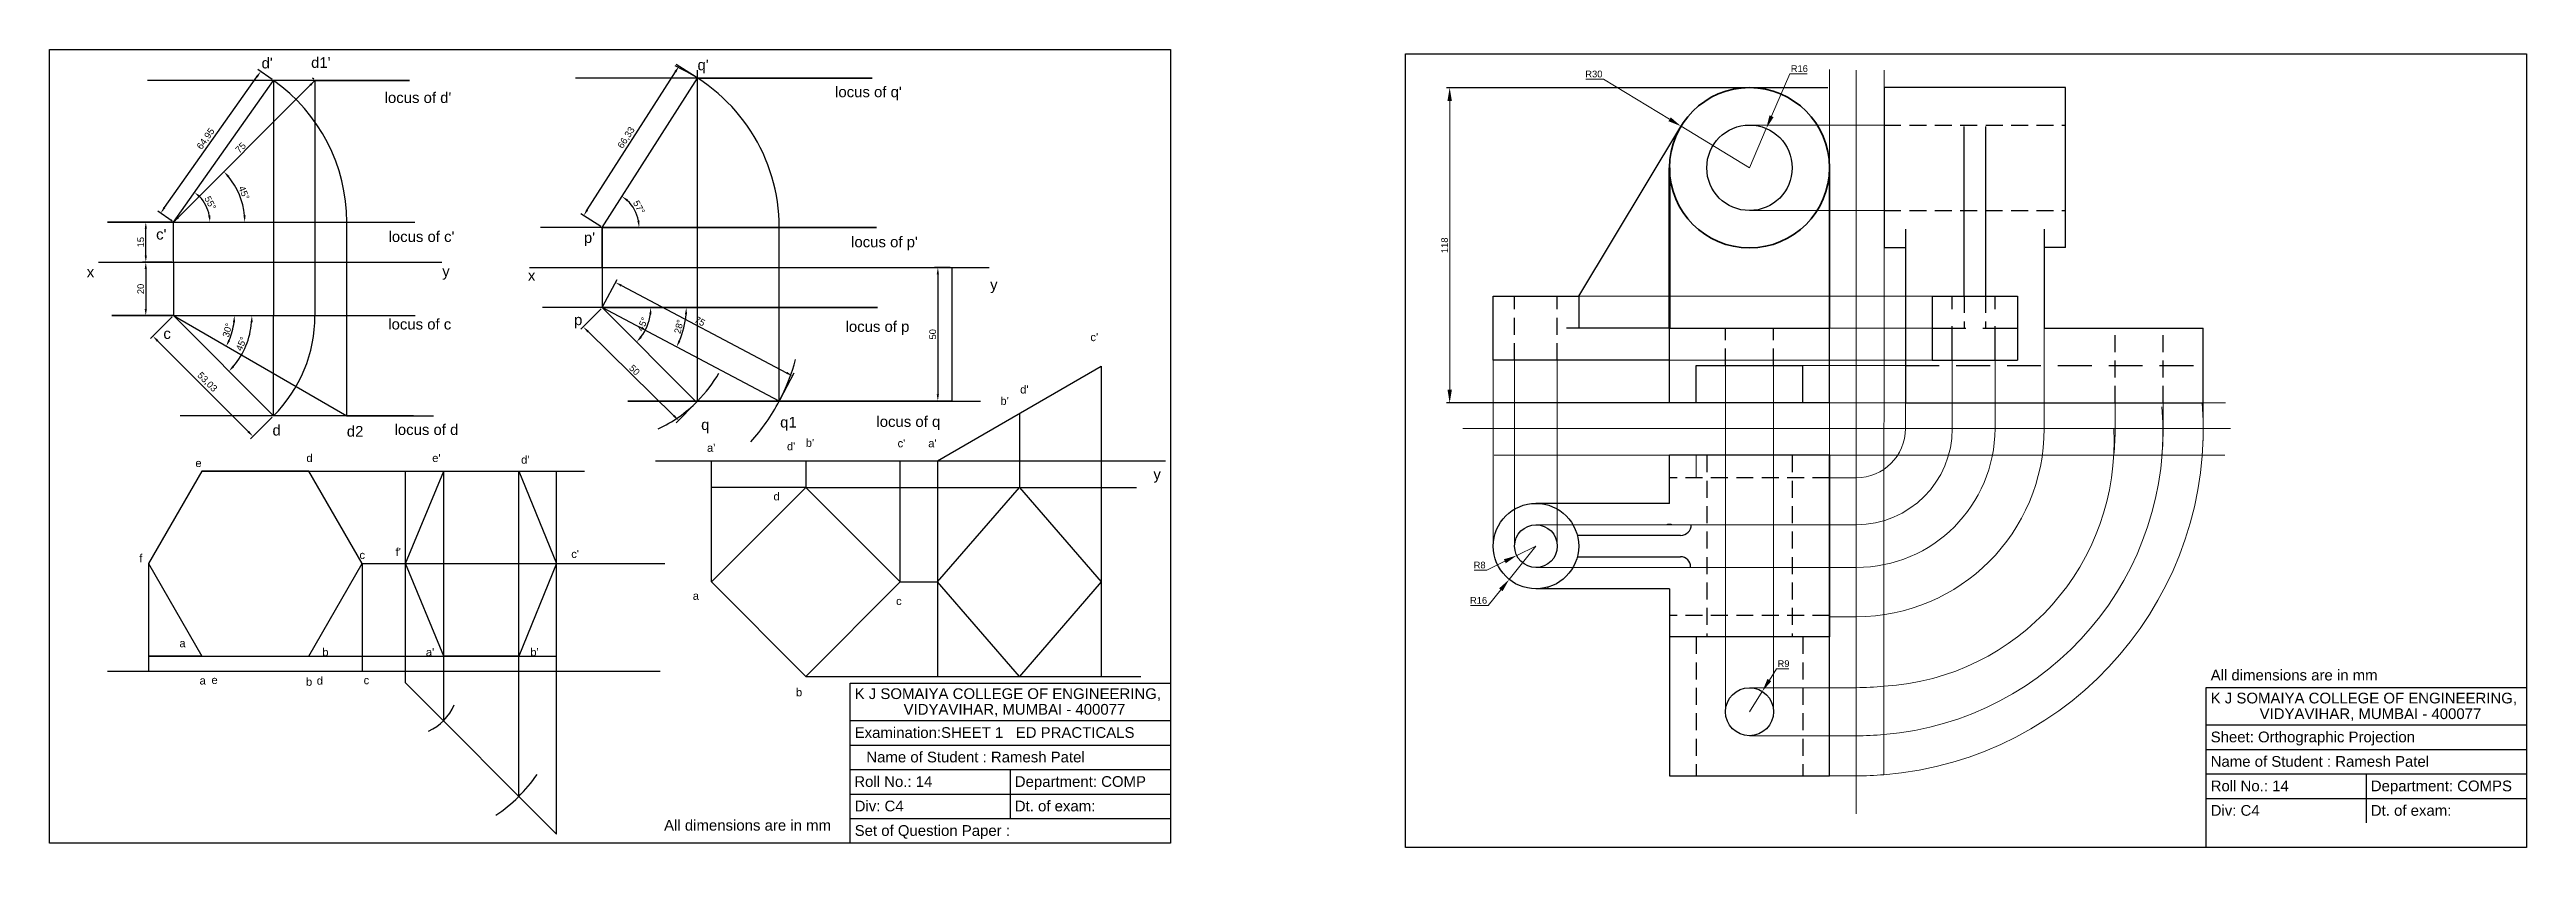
# Model space of a CAD drawing. Header units: millimetres. Extents: x 320 to 4122, y 180 to 2351.
# Drawn here: x 2645 to 3573, y 2051 to 2350 of the extents above; entities that cross this region are included whole.
import ezdxf

# ---------------------------------------------------------------- set-up
doc = ezdxf.new("R2010")
doc.units = ezdxf.units.MM
doc.linetypes.add('DASHED', pattern=[19.05, 12.7, -6.35])
doc.linetypes.add('HIDDEN', pattern=[9.525, 6.35, -3.175])
doc.styles.get("Standard").update_dxf_attribs({"font": 'arial.ttf'})
doc.dimstyles.new('Copy of ISO-25', dxfattribs={"dimtxt": 2.5, "dimasz": 5, "dimexe": 1.25, "dimexo": 0.625, "dimtad": 1, "dimtoh": 1, "dimtxsty": 'Standard', "dimcen": 2.5, "dimadec": 0, "dimazin": 0, "dimtfac": 1, "dimtmove": 0, "dimatfit": 3, "dimfxl": 1, "dimlwd": 9, "dimarcsym": 0})
doc.dimstyles.new('ISO-25', dxfattribs={"dimtxt": 2.5, "dimasz": 2.5, "dimexe": 1.25, "dimexo": 0.625, "dimtad": 1, "dimtxsty": 'Standard', "dimcen": 2.5, "dimadec": 0, "dimazin": 0, "dimtfac": 1, "dimtmove": 0, "dimatfit": 3, "dimfxl": 1, "dimarcsym": 0})

msp = doc.modelspace()

# ---------------------------------------------------------------- texts
for s, height, p in [("d'", 4, (2724.223, 2342.966)), ("d1'", 4, (2742.788, 2343.182)), ("q'", 4, (2887.58, 2342.287)), ("locus of d'", 4, (2770.345, 2330.027)), ("locus of q'", 4, (2939.125, 2332.183)), ("c'", 4, (2684.719, 2278.894)), ("locus of c'", 4, (2771.811, 2278.007)), ("p'", 4, (2845.001, 2277.641)), ("locus of p'", 4, (2945.137, 2276.023)), ('x', 4, (2658.727, 2264.778)), ('y', 4, (2791.922, 2265.087)), ('x', 4, (2824.022, 2263.468)), ('y', 4, (2997.215, 2260.077)), ('locus of c', 4, (2771.705, 2245.24)), ('p', 4, (2841.306, 2246.878)), ('locus of p', 4, (2943.056, 2244.36)), ('c', 4, (2687.449, 2241.711)), ("c'", 3, (3034.799, 2240.888)), ("b'", 3, (3001.085, 2216.99)), ("d'", 3, (3008.474, 2221.277)), ('d', 4, (2728.325, 2205.545)), ('d2', 4, (2756.172, 2205.113)), ('locus of d', 4, (2774.059, 2205.761)), ('q', 4, (2888.941, 2207.613)), ('q1', 4, (2918.542, 2208.538)), ('locus of q', 4, (2954.619, 2208.769)), ("a'", 3, (2891.131, 2199.466)), ("d'", 3, (2921.097, 2200.026)), ("b'", 3, (2928.141, 2201.303)), ("c'", 3, (2962.545, 2201.146)), ("a'", 3, (2974.027, 2201.146)), ('e', 3, (2699.428, 2193.748)), ('d', 3, (2741.018, 2195.63)), ("e'", 3, (2788.166, 2195.635)), ("d'", 3, (2821.467, 2195.004)), ('d', 3, (2916.056, 2181.275)), ("f'", 3, (2774.436, 2160.462)), ("c'", 3, (2840.268, 2159.715)), ('f', 3, (2678.397, 2158.144)), ('c', 3, (2760.907, 2159.318)), ('a', 3, (2885.81, 2144.051)), ('c', 3, (2961.985, 2142.092)), ('a', 3, (2693.464, 2126.304)), ('b', 3, (2746.982, 2122.969)), ("a'", 3, (2785.799, 2122.969)), ("b'", 3, (2824.939, 2122.969)), ('All dimensions are in mm', 4.00791, (3454.558, 2113.877)), ('a', 3, (2700.997, 2112.345)), ('e', 3, (2705.46, 2112.539)), ('b', 3, (2740.862, 2111.875)), ('d', 3, (2744.895, 2112.303)), ('c', 3, (2762.478, 2112.461)), ('b', 3, (2924.457, 2107.947)), ('K J SOMAIYA COLLEGE OF ENGINEERING, ', 4.00791, (2946.46, 2106.913)), ('K J SOMAIYA COLLEGE OF ENGINEERING, ', 4.00791, (3454.558, 2105.269)), ('VIDYAVIHAR, MUMBAI - 400077', 4.00791, (2964.797, 2101.061)), ('VIDYAVIHAR, MUMBAI - 400077', 4.00791, (3472.895, 2099.417)), ('Examination:SHEET 1   ED PRACTICALS', 4.00791, (2946.46, 2092.364)), ('Sheet: Orthographic Projection', 4.00791, (3454.558, 2090.72)), ('Name of Student : Ramesh Patel', 4.00791, (2950.834, 2083.197)), ('Name of Student : Ramesh Patel', 4.00791, (3454.558, 2081.554)), ('Roll No.: 14', 4.00791, (2946.316, 2074.031)), ('Department: COMP', 4.00791, (3006.46, 2074.031)), ('Roll No.: 14', 4.00791, (3454.558, 2072.387)), ('Department: COMPS ', 4.00791, (3514.558, 2072.387)), ('All dimensions are in mm', 4.00791, (2875.058, 2057.67)), ('Div: C4 ', 4.0079, (2946.46, 2064.864)), ('Dt. of exam:', 4.00791, (3006.46, 2064.864)), ('Div: C4 ', 4.0079, (3454.558, 2063.22)), ('Dt. of exam:', 4.00791, (3514.558, 2063.22)), ('Set of Question Paper : ', 4.00791, (2946.46, 2055.697))]:
    msp.add_text(s, height=height).set_placement(p)
at = {"insert": (3058.395, 2193.085), "char_height": 4, "attachment_point": 1}
msp.add_mtext_dynamic_manual_height_columns('y', width=13.11615, gutter_width=42.5, heights=[0], dxfattribs=at)

# ---------------------------------------------------------------- blocks, each defined once
blk = doc.blocks.new('*D14')
at = {"color": 0, "lineweight": -2, "transparency": 16777216}
for p, q in [((2687.85, 2290.86), (2722.46, 2339.81)), ((2728.19, 2338.82), (2722.88, 2342.57)), ((2690.69, 2285.78), (2685.38, 2289.54))]:
    blk.add_line(p, q, dxfattribs=at)
at = {"color": 0, "transparency": 16777216}
for points in [[(2722.12, 2340.05), (2722.8, 2339.57), (2723.91, 2341.85)], [(2687.51, 2291.1), (2688.19, 2290.62), (2686.41, 2288.82)]]:
    blk.add_solid(points, dxfattribs=at)
at = {"layer": 'Defpoints', "color": 0, "transparency": 16777216}
for p in [(2723.91, 2341.85), (2728.7, 2338.45), (2691.2, 2285.42)]:
    blk.add_point(p, dxfattribs=at)
at = {"color": 0, "transparency": 16777216, "insert": (2703.42, 2316.56), "char_height": 2.5, "attachment_point": 5, "rotation": 54.73561}
blk.add_mtext('64,95', dxfattribs=at)
blk = doc.blocks.new('*D15')
at = {"color": 0, "lineweight": -2, "transparency": 16777216}
blk.add_arc((2691.2, 2285.42), 13.68, 10.48246, 44.25315, dxfattribs=at)
at = {"color": 0, "transparency": 16777216}
for points in [[(2700.74, 2294.65), (2701.28, 2295.29), (2699.1, 2296.59)], [(2705.07, 2287.95), (2704.25, 2287.87), (2704.89, 2285.42)]]:
    blk.add_solid(points, dxfattribs=at)
at = {"layer": 'Defpoints', "color": 0, "transparency": 16777216}
for p in [(2728.7, 2338.45), (2666.45, 2285.42), (2691.2, 2285.42), (2704.2, 2289.71), (2781.66, 2285.42)]:
    blk.add_point(p, dxfattribs=at)
at = {"color": 0, "transparency": 16777216, "insert": (2705.04, 2292.58), "char_height": 2.5, "attachment_point": 5, "rotation": 297.36781}
blk.add_mtext('55°', dxfattribs=at)
blk = doc.blocks.new('*D16')
at = {"color": 0, "lineweight": -2, "transparency": 16777216}
blk.add_arc((2691.2, 2285.42), 26.74, 5.35841, 39.64159, dxfattribs=at)
at = {"color": 0, "transparency": 16777216}
for points in [[(2711.49, 2302.2), (2712.1, 2302.76), (2710.11, 2304.33)], [(2718.25, 2287.94), (2717.41, 2287.9), (2717.95, 2285.42)]]:
    blk.add_solid(points, dxfattribs=at)
at = {"layer": 'Defpoints', "color": 0, "transparency": 16777216}
for p in [(2744.24, 2338.45), (2666.45, 2285.42), (2691.2, 2285.42), (2717.03, 2292.34), (2781.66, 2285.42)]:
    blk.add_point(p, dxfattribs=at)
at = {"color": 0, "transparency": 16777216, "insert": (2717.66, 2296.38), "char_height": 2.5, "attachment_point": 5, "rotation": 292.5}
blk.add_mtext('45°', dxfattribs=at)
blk = doc.blocks.new('*D17')
at = {"color": 0, "lineweight": -2, "transparency": 16777216}
blk.add_arc((2691.2, 2250.42), 29.41, 319.87131, 355.12869, dxfattribs=at)
at = {"color": 0, "transparency": 16777216}
for points in [[(2720.1, 2247.94), (2720.93, 2247.91), (2720.62, 2250.42)], [(2714, 2231.18), (2713.39, 2231.75), (2712, 2229.62)]]:
    blk.add_solid(points, dxfattribs=at)
at = {"layer": 'Defpoints', "color": 0, "transparency": 16777216}
for p in [(2668.17, 2250.42), (2691.2, 2250.42), (2781.74, 2250.42), (2716.68, 2235.71), (2728.7, 2212.92)]:
    blk.add_point(p, dxfattribs=at)
at = {"color": 0, "transparency": 16777216, "insert": (2716.63, 2239.89), "char_height": 2.5, "attachment_point": 5, "rotation": 67.5}
blk.add_mtext('45°', dxfattribs=at)
blk = doc.blocks.new('*D18')
at = {"color": 0, "lineweight": -2, "transparency": 16777216}
blk.add_arc((2691.2, 2250.42), 22.84, 336.27451, 353.72549, dxfattribs=at)
at = {"color": 0, "transparency": 16777216}
for points in [[(2713.49, 2247.95), (2714.32, 2247.9), (2714.04, 2250.42)], [(2712.49, 2241.04), (2711.74, 2241.42), (2710.98, 2239)]]:
    blk.add_solid(points, dxfattribs=at)
at = {"layer": 'Defpoints', "color": 0, "transparency": 16777216}
for p in [(2668.17, 2250.42), (2691.2, 2250.42), (2781.74, 2250.42), (2712.67, 2242.61), (2756.16, 2212.92)]:
    blk.add_point(p, dxfattribs=at)
at = {"color": 0, "transparency": 16777216, "insert": (2711.43, 2245), "char_height": 2.5, "attachment_point": 5, "rotation": 75}
blk.add_mtext('30°', dxfattribs=at)
blk = doc.blocks.new('*D19')
at = {"color": 0, "lineweight": -2, "transparency": 16777216}
for p, q in [((2690.76, 2249.98), (2682.64, 2241.85)), ((2685.29, 2240.97), (2719.25, 2207.01)), ((2728.26, 2212.48), (2720.14, 2204.35))]:
    blk.add_line(p, q, dxfattribs=at)
at = {"color": 0, "transparency": 16777216}
for points in [[(2685.58, 2241.27), (2684.99, 2240.68), (2683.52, 2242.74)], [(2719.55, 2207.3), (2718.96, 2206.71), (2721.02, 2205.24)]]:
    blk.add_solid(points, dxfattribs=at)
at = {"layer": 'Defpoints', "color": 0, "transparency": 16777216}
for p in [(2691.2, 2250.42), (2728.7, 2212.92), (2721.02, 2205.24)]:
    blk.add_point(p, dxfattribs=at)
at = {"color": 0, "transparency": 16777216, "insert": (2703.78, 2225.49), "char_height": 2.5, "attachment_point": 5, "rotation": 315}
blk.add_mtext('53,03', dxfattribs=at)
blk = doc.blocks.new('*D7')
at = {"color": 0, "lineweight": -2, "transparency": 16777216}
for p, q in [((2846.26, 2289.99), (2879.28, 2341.68)), ((2887.05, 2339.68), (2879.57, 2344.46)), ((2851.35, 2283.78), (2843.86, 2288.56))]:
    blk.add_line(p, q, dxfattribs=at)
at = {"color": 0, "transparency": 16777216}
for points in [[(2878.93, 2341.9), (2879.63, 2341.45), (2880.62, 2343.78)], [(2845.91, 2290.21), (2846.61, 2289.77), (2844.92, 2287.88)]]:
    blk.add_solid(points, dxfattribs=at)
at = {"layer": 'Defpoints', "color": 0, "transparency": 16777216}
for p in [(2880.62, 2343.78), (2887.58, 2339.34), (2851.87, 2283.44)]:
    blk.add_point(p, dxfattribs=at)
at = {"color": 0, "transparency": 16777216, "insert": (2860.98, 2316.98), "char_height": 2.5, "attachment_point": 5, "rotation": 57.43164}
blk.add_mtext('66,33', dxfattribs=at)
blk = doc.blocks.new('*D8')
at = {"color": 0, "lineweight": -2, "transparency": 16777216}
blk.add_arc((2851.87, 2283.44), 13.8, 10.39431, 47.03734, dxfattribs=at)
at = {"color": 0, "transparency": 16777216}
for points in [[(2861.02, 2293.21), (2861.53, 2293.87), (2859.3, 2295.07)], [(2865.86, 2285.97), (2865.03, 2285.89), (2865.67, 2283.44)]]:
    blk.add_solid(points, dxfattribs=at)
at = {"layer": 'Defpoints', "color": 0, "transparency": 16777216}
for p in [(2887.58, 2339.34), (2828.76, 2283.44), (2851.87, 2283.44), (2864.91, 2287.96), (2954.64, 2283.44)]:
    blk.add_point(p, dxfattribs=at)
at = {"color": 0, "transparency": 16777216, "insert": (2865.64, 2290.98), "char_height": 2.5, "attachment_point": 5, "rotation": 298.71582}
blk.add_mtext('57°', dxfattribs=at)
blk = doc.blocks.new('*D9')
at = {"color": 0, "lineweight": -2, "transparency": 16777216}
blk.add_arc((2851.87, 2253.44), 18.22, 322.86759, 352.13241, dxfattribs=at)
at = {"color": 0, "transparency": 16777216}
for points in [[(2869.51, 2250.97), (2870.34, 2250.92), (2870.09, 2253.44)], [(2866.71, 2242.17), (2866.08, 2242.71), (2864.76, 2240.56)]]:
    blk.add_solid(points, dxfattribs=at)
at = {"layer": 'Defpoints', "color": 0, "transparency": 16777216}
for p in [(2829.45, 2253.44), (2851.87, 2253.44), (2955.02, 2253.44), (2867.65, 2244.33), (2886.87, 2218.44)]:
    blk.add_point(p, dxfattribs=at)
at = {"color": 0, "transparency": 16777216, "insert": (2866.95, 2247.19), "char_height": 2.5, "attachment_point": 5, "rotation": 67.5}
blk.add_mtext('45°', dxfattribs=at)
blk = doc.blocks.new('*D10')
at = {"color": 0, "lineweight": -2, "transparency": 16777216}
blk.add_arc((2851.87, 2253.44), 31.5, 336.73012, 355.45174, dxfattribs=at)
at = {"color": 0, "transparency": 16777216}
for points in [[(2882.86, 2250.96), (2883.69, 2250.92), (2883.37, 2253.44)], [(2881.19, 2240.81), (2880.44, 2241.17), (2879.73, 2238.74)]]:
    blk.add_solid(points, dxfattribs=at)
at = {"layer": 'Defpoints', "color": 0, "transparency": 16777216}
for p in [(2829.45, 2253.44), (2851.87, 2253.44), (2955.02, 2253.44), (2881.74, 2243.42), (2918.2, 2218.44)]:
    blk.add_point(p, dxfattribs=at)
at = {"color": 0, "transparency": 16777216, "insert": (2880.6, 2246.32), "char_height": 2.5, "attachment_point": 5, "rotation": 76.09093}
blk.add_mtext('28°', dxfattribs=at)
blk = doc.blocks.new('*D11')
at = {"color": 0, "lineweight": -2, "transparency": 16777216}
for p, q in [((2852.16, 2253.99), (2857.43, 2263.96)), ((2859.05, 2261.69), (2920.96, 2229.02)), ((2918.5, 2218.99), (2923.76, 2228.96))]:
    blk.add_line(p, q, dxfattribs=at)
at = {"color": 0, "transparency": 16777216}
for points in [[(2859.25, 2262.06), (2858.86, 2261.32), (2856.84, 2262.86)], [(2921.16, 2229.39), (2920.77, 2228.66), (2923.17, 2227.86)]]:
    blk.add_solid(points, dxfattribs=at)
at = {"layer": 'Defpoints', "color": 0, "transparency": 16777216}
for p in [(2851.87, 2253.44), (2923.17, 2227.86), (2918.2, 2218.44)]:
    blk.add_point(p, dxfattribs=at)
at = {"color": 0, "transparency": 16777216, "insert": (2888.46, 2248.32), "char_height": 2.5, "attachment_point": 5, "rotation": 332.18186}
blk.add_mtext('75', dxfattribs=at)
blk = doc.blocks.new('*D12')
at = {"color": 0, "lineweight": -2, "transparency": 16777216}
for p, q in [((2851.43, 2252.99), (2843.91, 2245.32)), ((2878.71, 2212.96), (2846.57, 2244.46)), ((2887.14, 2217.99), (2879.62, 2210.32))]:
    blk.add_line(p, q, dxfattribs=at)
at = {"color": 0, "transparency": 16777216}
for points in [[(2846.86, 2244.76), (2846.28, 2244.16), (2844.78, 2246.21)], [(2879, 2213.26), (2878.42, 2212.66), (2880.49, 2211.21)]]:
    blk.add_solid(points, dxfattribs=at)
at = {"layer": 'Defpoints', "color": 0, "transparency": 16777216}
for p in [(2844.78, 2246.21), (2851.87, 2253.44), (2887.58, 2218.44)]:
    blk.add_point(p, dxfattribs=at)
at = {"color": 0, "transparency": 16777216, "insert": (2863.97, 2230.07), "char_height": 2.5, "attachment_point": 5, "rotation": 315.573}
blk.add_mtext('50', dxfattribs=at)
blk = doc.blocks.new('*D13')
at = {"color": 0, "lineweight": -2, "transparency": 16777216}
for p, q in [((2982.29, 2268.44), (2976.38, 2268.44)), ((2977.63, 2265.94), (2977.63, 2220.94)), ((2982.29, 2218.44), (2976.38, 2218.44))]:
    blk.add_line(p, q, dxfattribs=at)
at = {"color": 0, "transparency": 16777216}
for points in [[(2977.21, 2265.94), (2978.04, 2265.94), (2977.63, 2268.44)], [(2977.21, 2220.94), (2978.04, 2220.94), (2977.63, 2218.44)]]:
    blk.add_solid(points, dxfattribs=at)
at = {"layer": 'Defpoints', "color": 0, "transparency": 16777216}
for p in [(2982.91, 2268.44), (2977.63, 2218.44), (2982.91, 2218.44)]:
    blk.add_point(p, dxfattribs=at)
at = {"color": 0, "transparency": 16777216, "insert": (2975.73, 2243.44), "char_height": 2.5, "attachment_point": 5, "rotation": 90}
blk.add_mtext('50', dxfattribs=at)
blk = doc.blocks.new('*D25')
at = {"color": 0, "lineweight": -2, "transparency": 16777216}
for p, q in [((2690.58, 2285.42), (2679.6, 2285.42)), ((2680.85, 2272.92), (2680.85, 2282.92)), ((2690.58, 2270.42), (2679.6, 2270.42))]:
    blk.add_line(p, q, dxfattribs=at)
at = {"color": 0, "lineweight": 9, "transparency": 16777216}
for points in [[(2680.43, 2282.92), (2681.26, 2282.92), (2680.85, 2285.42)], [(2680.43, 2272.92), (2681.26, 2272.92), (2680.85, 2270.42)]]:
    blk.add_solid(points, dxfattribs=at)
at = {"layer": 'Defpoints', "color": 0, "lineweight": 9, "transparency": 16777216}
for p in [(2680.85, 2285.42), (2691.2, 2285.42), (2691.2, 2270.42)]:
    blk.add_point(p, dxfattribs=at)
at = {"color": 0, "lineweight": 9, "transparency": 16777216, "insert": (2678.95, 2277.92), "char_height": 2.5, "attachment_point": 5, "rotation": 90}
blk.add_mtext('15', dxfattribs=at)
blk = doc.blocks.new('*D26')
at = {"color": 0, "lineweight": -2, "transparency": 16777216}
for p, q in [((2690.58, 2270.42), (2679.6, 2270.42)), ((2680.85, 2267.92), (2680.85, 2252.92)), ((2690.58, 2250.42), (2679.6, 2250.42))]:
    blk.add_line(p, q, dxfattribs=at)
at = {"color": 0, "lineweight": 9, "transparency": 16777216}
for points in [[(2680.43, 2267.92), (2681.26, 2267.92), (2680.85, 2270.42)], [(2680.43, 2252.92), (2681.26, 2252.92), (2680.85, 2250.42)]]:
    blk.add_solid(points, dxfattribs=at)
at = {"layer": 'Defpoints', "color": 0, "lineweight": 9, "transparency": 16777216}
for p in [(2691.2, 2270.42), (2680.85, 2250.42), (2691.2, 2250.42)]:
    blk.add_point(p, dxfattribs=at)
at = {"color": 0, "lineweight": 9, "transparency": 16777216, "insert": (2678.95, 2260.42), "char_height": 2.5, "attachment_point": 5, "rotation": 90}
blk.add_mtext('20', dxfattribs=at)
blk = doc.blocks.new('*D42')
at = {"color": 0, "lineweight": -2, "transparency": 16777216}
for p, q in [((2743.8, 2338.9), (2743.35, 2339.34)), ((2692.97, 2287.19), (2742.47, 2336.69)), ((2690.76, 2285.86), (2690.32, 2286.31))]:
    blk.add_line(p, q, dxfattribs=at)
at = {"color": 0, "lineweight": 9, "transparency": 16777216}
for points in [[(2742.18, 2336.98), (2742.76, 2336.39), (2744.24, 2338.45)], [(2692.68, 2287.48), (2693.27, 2286.89), (2691.2, 2285.42)]]:
    blk.add_solid(points, dxfattribs=at)
at = {"layer": 'Defpoints', "color": 0, "lineweight": 9, "transparency": 16777216}
for p in [(2744.24, 2338.45), (2744.24, 2338.45), (2691.2, 2285.42)]:
    blk.add_point(p, dxfattribs=at)
at = {"color": 0, "lineweight": 9, "transparency": 16777216, "insert": (2716.38, 2313.28), "char_height": 2.5, "attachment_point": 5, "rotation": 45}
blk.add_mtext('75', dxfattribs=at)
blk = doc.blocks.new('*D2')
at = {"color": 0, "lineweight": -2, "transparency": 16777216}
for p, q in [((3311.12, 2335.76), (3168.16, 2335.76)), ((3311.12, 2217.76), (3168.16, 2217.76))]:
    blk.add_line(p, q, dxfattribs=at)
at = {"color": 0, "lineweight": 9, "transparency": 16777216}
blk.add_line((3169.41, 2222.76), (3169.41, 2330.76), dxfattribs=at)
for points in [[(3168.58, 2330.76), (3170.24, 2330.76), (3169.41, 2335.76)], [(3168.58, 2222.76), (3170.24, 2222.76), (3169.41, 2217.76)]]:
    blk.add_solid(points, dxfattribs=at)
at = {"layer": 'Defpoints', "color": 0, "lineweight": 9, "transparency": 16777216}
for p in [(3169.41, 2335.76), (3311.75, 2335.76), (3311.75, 2217.76)]:
    blk.add_point(p, dxfattribs=at)
at = {"color": 0, "lineweight": 9, "transparency": 16777216, "insert": (3167.51, 2276.76), "char_height": 2.5, "attachment_point": 5, "rotation": 90}
blk.add_mtext('118', dxfattribs=at)
blk = doc.blocks.new('*D1')
at = {"color": 0, "lineweight": 9, "transparency": 16777216}
for p, q in [((3220.47, 2338.94), (3227.06, 2338.94)), ((3227.06, 2338.94), (3251.83, 2323.92)), ((3281.75, 2305.76), (3256.1, 2321.33))]:
    blk.add_line(p, q, dxfattribs=at)
blk.add_solid([(3252.26, 2324.63), (3251.39, 2323.21), (3256.1, 2321.33)], dxfattribs=at)
at = {"layer": 'Defpoints', "color": 0, "lineweight": 9, "transparency": 16777216}
for p in [(3256.1, 2321.33), (3281.75, 2305.76)]:
    blk.add_point(p, dxfattribs=at)
at = {"color": 0, "lineweight": 9, "transparency": 16777216, "insert": (3223.45, 2340.85), "char_height": 2.5, "attachment_point": 5}
blk.add_mtext('R30', dxfattribs=at)
blk = doc.blocks.new('*D3')
at = {"color": 0, "lineweight": 9, "transparency": 16777216}
for p, q in [((3296.81, 2340.98), (3290.01, 2325.07)), ((3303.41, 2340.98), (3296.81, 2340.98)), ((3281.75, 2305.76), (3288.04, 2320.48))]:
    blk.add_line(p, q, dxfattribs=at)
blk.add_solid([(3289.24, 2325.4), (3290.77, 2324.74), (3288.04, 2320.48)], dxfattribs=at)
at = {"layer": 'Defpoints', "color": 0, "lineweight": 9, "transparency": 16777216}
for p in [(3288.04, 2320.48), (3281.75, 2305.76)]:
    blk.add_point(p, dxfattribs=at)
at = {"color": 0, "lineweight": 9, "transparency": 16777216, "insert": (3300.42, 2342.88), "char_height": 2.5, "attachment_point": 5}
blk.add_mtext('R16', dxfattribs=at)
blk = doc.blocks.new('*D4')
at = {"color": 0, "lineweight": 9, "transparency": 16777216}
for p, q in [((3201.75, 2164.16), (3194.56, 2160.65)), ((3178.62, 2155.15), (3183.28, 2155.15)), ((3183.28, 2155.15), (3190.07, 2158.46))]:
    blk.add_line(p, q, dxfattribs=at)
blk.add_solid([(3189.7, 2159.21), (3190.43, 2157.71), (3194.56, 2160.65)], dxfattribs=at)
at = {"layer": 'Defpoints', "color": 0, "lineweight": 9, "transparency": 16777216}
for p in [(3201.75, 2164.16), (3194.56, 2160.65)]:
    blk.add_point(p, dxfattribs=at)
at = {"color": 0, "lineweight": 9, "transparency": 16777216, "insert": (3180.64, 2157.05), "char_height": 2.5, "attachment_point": 5}
blk.add_mtext('R8', dxfattribs=at)
blk = doc.blocks.new('*D5')
at = {"color": 0, "lineweight": 9, "transparency": 16777216}
for p, q in [((3201.75, 2164.16), (3191.72, 2151.7)), ((3183.85, 2141.92), (3188.58, 2147.8)), ((3177.25, 2141.92), (3183.85, 2141.92))]:
    blk.add_line(p, q, dxfattribs=at)
blk.add_solid([(3187.93, 2148.32), (3189.23, 2147.28), (3191.72, 2151.7)], dxfattribs=at)
at = {"layer": 'Defpoints', "color": 0, "lineweight": 9, "transparency": 16777216}
for p in [(3201.75, 2164.16), (3191.72, 2151.7)]:
    blk.add_point(p, dxfattribs=at)
at = {"color": 0, "lineweight": 9, "transparency": 16777216, "insert": (3180.24, 2143.82), "char_height": 2.5, "attachment_point": 5}
blk.add_mtext('R16', dxfattribs=at)
blk = doc.blocks.new('*D6')
at = {"color": 0, "lineweight": 9, "transparency": 16777216}
for p, q in [((3291.87, 2118.24), (3289.2, 2114.01)), ((3296.53, 2118.24), (3291.87, 2118.24)), ((3281.75, 2102.16), (3286.54, 2109.78))]:
    blk.add_line(p, q, dxfattribs=at)
blk.add_solid([(3288.5, 2114.45), (3289.91, 2113.57), (3286.54, 2109.78)], dxfattribs=at)
at = {"layer": 'Defpoints', "color": 0, "lineweight": 9, "transparency": 16777216}
for p in [(3286.54, 2109.78), (3281.75, 2102.16)]:
    blk.add_point(p, dxfattribs=at)
at = {"color": 0, "lineweight": 9, "transparency": 16777216, "insert": (3294.51, 2120.14), "char_height": 2.5, "attachment_point": 5}
blk.add_mtext('R9', dxfattribs=at)

# ---------------------------------------------------------------- dimensions: what is measured, and where the dimension line sits
for p1, p2, distance, picture, middle in [((2691.205, 2285.422), (2728.705, 2338.455), 5.878, '*D14', (2703.418, 2316.56)), ((2851.872, 2283.439), (2887.58, 2339.341), 8.255, '*D7', (2860.976, 2316.979)), ((2691.205, 2250.422), (2728.705, 2212.922), -10.865, '*D19', (2703.776, 2225.493)), ((2887.58, 2218.439), (2851.872, 2253.439), 10.125, '*D12', (2863.97, 2230.066))]:
    dim = msp.add_aligned_dim(p1=p1, p2=p2, distance=distance, dimstyle='ISO-25')
    dim.commit()
    dim.dimension.update_dxf_attribs({"geometry": picture, "text_midpoint": middle})
at = {"lineweight": 9}
dim = msp.add_aligned_dim(p1=(2691.205, 2285.422), p2=(2744.238, 2338.455), distance=0, dimstyle='ISO-25', dxfattribs=at)
dim.commit()
dim.dimension.update_dxf_attribs({"geometry": '*D42', "text_midpoint": (2716.38, 2313.279)})
for base, line1, line2, picture, middle in [((2864.909, 2287.964), ((2851.872, 2283.439), (2887.58, 2339.341)), ((2954.638, 2283.439), (2828.761, 2283.439)), '*D8', (2865.638, 2290.98)), ((2704.2, 2289.706), ((2691.205, 2285.422), (2728.705, 2338.455)), ((2666.447, 2285.422), (2781.663, 2285.422)), '*D15', (2705.041, 2292.584)), ((2717.035, 2292.343), ((2691.205, 2285.422), (2744.238, 2338.455)), ((2666.447, 2285.422), (2781.663, 2285.422)), '*D16', (2717.662, 2296.381)), ((2716.677, 2235.715), ((2728.705, 2212.922), (2691.205, 2250.422)), ((2668.173, 2250.422), (2781.744, 2250.422)), '*D17', (2716.627, 2239.891)), ((2712.667, 2242.61), ((2691.205, 2250.422), (2756.156, 2212.922)), ((2668.173, 2250.422), (2781.744, 2250.422)), '*D18', (2711.429, 2245.002)), ((2867.652, 2244.329), ((2851.872, 2253.439), (2886.872, 2218.439)), ((2955.025, 2253.439), (2829.455, 2253.439)), '*D9', (2866.954, 2247.192)), ((2881.738, 2243.42), ((2955.025, 2253.439), (2829.455, 2253.439)), ((2918.205, 2218.439), (2851.872, 2253.439)), '*D10', (2880.605, 2246.324))]:
    dim = msp.add_angular_dim_2l(base=base, line1=line1, line2=line2, dimstyle='ISO-25')
    dim.commit()
    dim.dimension.update_dxf_attribs({"geometry": picture, "text_midpoint": middle})
for mpoint, picture, middle in [((3256.1, 2321.326), '*D1', (3223.453, 2338.944)), ((3288.041, 2320.475), '*D3', (3300.424, 2340.982))]:
    dim = msp.add_radius_dim(center=(3281.749, 2305.765), mpoint=mpoint, dimstyle='Copy of ISO-25', dxfattribs=at)
    dim.commit()
    dim.dimension.update_dxf_attribs({"geometry": picture, "text_midpoint": middle, "dimtype": 164})
for base, p1, p2, dimstyle, picture, middle in [((3169.41, 2335.765), (3311.749, 2217.765), (3311.749, 2335.765), 'Copy of ISO-25', '*D2', (3167.508, 2276.765)), ((2680.847, 2285.422), (2691.205, 2270.422), (2691.205, 2285.422), 'ISO-25', '*D25', (2678.945, 2277.922)), ((2680.847, 2250.422), (2691.205, 2270.422), (2691.205, 2250.422), 'ISO-25', '*D26', (2678.945, 2260.422))]:
    dim = msp.add_linear_dim(base=base, p1=p1, p2=p2, angle=90, dimstyle=dimstyle, dxfattribs=at)
    dim.commit()
    dim.dimension.update_dxf_attribs({"geometry": picture, "text_midpoint": middle})
dim = msp.add_linear_dim(base=(2977.627, 2218.439), p1=(2982.913, 2268.439), p2=(2982.913, 2218.439), angle=90, dimstyle='ISO-25')
dim.commit()
dim.dimension.update_dxf_attribs({"geometry": '*D13', "text_midpoint": (2975.725, 2243.439)})
dim = msp.add_linear_dim(base=(2923.175, 2227.857), p1=(2851.872, 2253.439), p2=(2918.205, 2218.439), angle=332.181861, dimstyle='ISO-25')
dim.commit()
dim.dimension.update_dxf_attribs({"geometry": '*D11', "text_midpoint": (2887.58, 2246.639), "dimtype": 161})
for center, mpoint, picture, middle in [((3201.749, 2164.161), (3191.718, 2151.696), '*D5', (3180.237, 2143.818)), ((3201.749, 2164.161), (3194.559, 2160.652), '*D4', (3180.635, 2157.047)), ((3281.749, 2102.161), (3286.541, 2109.779), '*D6', (3294.509, 2120.144))]:
    dim = msp.add_radius_dim(center=center, mpoint=mpoint, dimstyle='Copy of ISO-25', dxfattribs=at)
    dim.commit()
    dim.dimension.update_dxf_attribs({"geometry": picture, "text_midpoint": middle})

# ---------------------------------------------------------------- linework, layer by layer
for p, q in [((2644.782, 2350.015), (3064.782, 2350.015)), ((2644.782, 2053.015), (2644.782, 2350.015)), ((3064.782, 2350.015), (3064.782, 2053.015)), ((3152.88, 2348.371), (3572.88, 2348.371)), ((3152.88, 2051.371), (3152.88, 2348.371)), ((3572.88, 2348.371), (3572.88, 2051.371)), ((2952.966, 2339.341), (2841.821, 2339.341)), ((2887.58, 2283.439), (2887.58, 2342.287)), ((2887.58, 2339.341), (2952.966, 2339.341)), ((2779.709, 2338.455), (2681.458, 2338.455)), ((2691.205, 2285.422), (2744.238, 2338.455)), ((2728.705, 2338.455), (2728.705, 2250.422)), ((2744.238, 2338.455), (2779.709, 2338.455)), ((2744.238, 2338.455), (2744.238, 2250.422)), ((2691.205, 2285.422), (2666.447, 2285.422)), ((2666.447, 2285.422), (2781.663, 2285.422)), ((2691.205, 2270.422), (2691.205, 2285.422)), ((2756.156, 2212.922), (2756.156, 2285.422)), ((2954.638, 2283.439), (2828.761, 2283.439)), ((2851.872, 2268.439), (2851.872, 2283.439)), ((2851.872, 2283.439), (2851.872, 2253.439)), ((2851.872, 2283.439), (2954.638, 2283.439)), ((2887.58, 2268.439), (2887.58, 2283.439)), ((2918.205, 2268.439), (2918.205, 2283.439)), ((2663.169, 2270.422), (2791.789, 2270.422)), ((2691.205, 2270.422), (2691.205, 2250.422)), ((2824.658, 2268.439), (2996.864, 2268.439)), ((2887.58, 2218.439), (2887.58, 2268.439)), ((2918.205, 2218.439), (2918.205, 2268.439)), ((2982.913, 2268.439), (2982.913, 2218.439)), ((2691.205, 2250.422), (2668.173, 2250.422)), ((2668.173, 2250.422), (2781.744, 2250.422)), ((2691.205, 2250.422), (2756.156, 2212.922)), ((2728.705, 2212.922), (2728.705, 2250.422)), ((2955.025, 2253.439), (2829.455, 2253.439)), ((2851.872, 2253.439), (2955.025, 2253.439)), ((2918.205, 2218.439), (2851.872, 2253.439)), ((3038.782, 2231.457), (3038.782, 2115.391)), ((2982.913, 2218.439), (2861.486, 2218.439)), ((2861.486, 2218.439), (2993.671, 2218.439)), ((2781.182, 2212.922), (2693.734, 2212.922)), ((2756.156, 2212.922), (2788.647, 2212.922)), ((3008.163, 2213.78), (3008.163, 2186.148)), ((2701.893, 2192.251), (2845.2, 2192.251)), ((2778.22, 2157.61), (2778.22, 2192.251)), ((2792.5, 2098.935), (2792.5, 2192.251)), ((2820.646, 2070.512), (2820.646, 2192.251)), ((2834.788, 2117.374), (2834.788, 2192.251)), ((2871.776, 2196.102), (3062.975, 2196.102)), ((2892.786, 2150.747), (2892.786, 2196.102)), ((2928.141, 2196.102), (2928.141, 2186.102)), ((2963.496, 2150.747), (2963.496, 2196.102)), ((2977.545, 2196.102), (2977.545, 2115.391)), ((2928.141, 2186.102), (2892.786, 2186.102)), ((2928.141, 2186.102), (3052.009, 2186.102)), ((2681.893, 2157.61), (2681.893, 2117.374)), ((2761.893, 2157.61), (2761.893, 2117.374)), ((2762.07, 2157.632), (2875.386, 2157.632)), ((2778.22, 2112.938), (2778.22, 2157.61)), ((2963.452, 2150.794), (2977.521, 2150.794)), ((2666.526, 2117.374), (2873.558, 2117.374)), ((2701.893, 2122.969), (2681.893, 2122.969)), ((2681.893, 2122.969), (2834.788, 2122.969)), ((2681.893, 2117.374), (2701.893, 2117.374)), ((2834.788, 2056.37), (2834.788, 2117.374)), ((2928.141, 2115.391), (3053.725, 2115.391)), ((2944.782, 2112.838), (3064.782, 2112.838)), ((2944.782, 2053.015), (2944.782, 2112.838)), ((3064.782, 2108.015), (3064.782, 2053.015)), ((3452.88, 2111.194), (3572.88, 2111.194)), ((3452.88, 2051.371), (3452.88, 2111.194)), ((2944.782, 2098.848), (3064.782, 2098.848)), ((2944.782, 2089.682), (3064.782, 2089.682)), ((3452.88, 2097.204), (3572.88, 2097.204)), ((2944.782, 2080.515), (3064.782, 2080.515)), ((3004.782, 2080.515), (3004.782, 2062.182)), ((3452.88, 2088.038), (3572.88, 2088.038)), ((2944.782, 2071.348), (3064.782, 2071.348)), ((3452.88, 2078.871), (3572.88, 2078.871)), ((3452.88, 2069.704), (3572.88, 2069.704)), ((3512.88, 2078.871), (3512.88, 2060.538)), ((2944.782, 2062.182), (3064.782, 2062.182)), ((3064.782, 2053.015), (2644.782, 2053.015)), ((3064.782, 2053.015), (2944.782, 2053.015)), ((3572.88, 2051.371), (3152.88, 2051.371))]:
    msp.add_line(p, q)
at = {"lineweight": 30}
for p, q in [((2851.872, 2283.439), (2887.58, 2339.341)), ((2691.205, 2285.422), (2728.705, 2338.455)), ((3400.169, 2275.891), (3400.169, 2335.765)), ((3217.749, 2257.765), (3256.062, 2321.263)), ((3362.169, 2257.765), (3362.169, 2321.263)), ((3370.169, 2321.263), (3370.169, 2257.765)), ((3311.749, 2217.765), (3311.749, 2304.831)), ((3311.749, 2304.831), (3311.749, 2273.897)), ((3332.169, 2275.891), (3340.169, 2275.891)), ((3340.169, 2282.852), (3340.169, 2217.765)), ((3392.169, 2282.852), (3392.169, 2245.765)), ((3400.169, 2275.891), (3392.169, 2275.891)), ((3185.749, 2257.765), (3217.749, 2257.765)), ((3217.749, 2257.765), (3217.749, 2245.765)), ((3350.169, 2257.765), (3382.169, 2257.765)), ((3350.169, 2257.765), (3350.169, 2233.765)), ((3382.169, 2257.765), (3382.169, 2233.765)), ((2728.705, 2212.922), (2691.205, 2250.422)), ((2851.872, 2253.439), (2886.872, 2218.439)), ((3251.749, 2245.765), (3213.165, 2245.765)), ((3251.749, 2217.765), (3251.749, 2245.765)), ((3251.749, 2245.765), (3311.749, 2245.765)), ((3392.169, 2245.765), (3451.749, 2245.765)), ((2977.545, 2196.102), (3038.782, 2231.457)), ((3251.749, 2233.765), (3185.749, 2233.765)), ((3261.749, 2217.765), (3261.749, 2231.765)), ((3261.749, 2231.765), (3301.749, 2231.765)), ((3301.749, 2217.765), (3301.749, 2231.765)), ((3350.169, 2233.765), (3382.169, 2233.765)), ((3261.749, 2217.765), (3251.749, 2217.765)), ((3311.749, 2217.765), (3301.749, 2217.765)), ((3350.169, 2217.765), (3382.169, 2217.765)), ((2701.893, 2192.251), (2681.893, 2157.61)), ((2741.893, 2192.251), (2701.893, 2192.251)), ((2761.893, 2157.61), (2741.893, 2192.251)), ((2778.22, 2157.61), (2792.5, 2192.251)), ((2792.5, 2192.251), (2820.646, 2192.251)), ((2820.646, 2192.251), (2834.788, 2157.61)), ((2892.786, 2196.102), (2963.496, 2196.102)), ((3251.749, 2180.161), (3251.749, 2198.161)), ((3311.749, 2198.161), (3311.749, 2130.161)), ((2892.786, 2150.747), (2928.141, 2186.102)), ((2928.141, 2186.102), (2963.496, 2150.747)), ((2977.545, 2150.747), (3008.163, 2186.102)), ((3008.163, 2186.102), (3038.782, 2150.747)), ((3251.749, 2180.161), (3201.749, 2180.161)), ((3255.932, 2168.161), (3217.129, 2168.161)), ((2681.893, 2157.61), (2701.893, 2122.969)), ((2741.893, 2122.969), (2761.893, 2157.61)), ((2792.5, 2122.969), (2778.22, 2157.61)), ((2834.788, 2157.61), (2820.646, 2122.969)), ((3217.129, 2160.161), (3255.932, 2160.161)), ((2928.141, 2115.391), (2892.786, 2150.747)), ((2963.496, 2150.747), (2928.141, 2115.391)), ((3008.163, 2115.391), (2977.545, 2150.747)), ((3038.782, 2150.747), (3008.163, 2115.391)), ((3251.749, 2148.161), (3201.749, 2148.161)), ((3251.749, 2148.161), (3251.749, 2130.161)), ((3311.749, 2130.161), (3251.749, 2130.161)), ((3251.749, 2130.161), (3251.749, 2078.161)), ((2681.893, 2117.374), (2761.893, 2117.374)), ((2701.893, 2122.969), (2741.893, 2122.969)), ((2778.22, 2117.374), (2834.788, 2117.374)), ((2820.646, 2122.969), (2792.5, 2122.969)), ((2778.22, 2112.938), (2834.788, 2056.37))]:
    msp.add_line(p, q, dxfattribs=at)
at = {"lineweight": 9}
for p, q in [((3311.749, 2342.542), (3311.749, 2118.755)), ((3321.749, 2342.256), (3321.749, 2063.918)), ((3332.169, 2342.256), (3332.135, 2078.577)), ((3332.169, 2335.765), (3332.169, 2275.891)), ((3332.169, 2335.765), (3400.169, 2335.765)), ((3281.749, 2321.765), (3332.169, 2321.765)), ((3370.169, 2297.759), (3370.169, 2321.263)), ((3311.749, 2273.897), (3311.749, 2317.739)), ((3400.169, 2305.828), (3400.169, 2275.891)), ((3362.169, 2297.759), (3362.169, 2257.765)), ((3281.749, 2289.765), (3332.169, 2289.765)), ((3332.169, 2267.891), (3332.169, 2275.891)), ((3185.749, 2233.765), (3185.749, 2257.765)), ((3185.749, 2257.765), (3185.749, 2164.161)), ((3185.749, 2257.765), (3382.169, 2257.765)), ((3332.169, 2240.647), (3332.169, 2248.647)), ((3311.749, 2245.765), (3350.169, 2245.765)), ((3332.169, 2232.647), (3332.169, 2240.647)), ((3392.169, 2245.765), (3392.169, 2208.161)), ((3451.749, 2245.765), (3451.749, 2217.765)), ((3185.749, 2233.765), (3382.169, 2233.765)), ((3193.749, 2164.161), (3193.749, 2233.765)), ((3209.749, 2164.161), (3209.749, 2233.765)), ((3245.45, 2233.765), (3251.749, 2233.765)), ((3261.749, 2231.765), (3340.169, 2231.765)), ((3272.749, 2102.161), (3272.749, 2231.765)), ((3290.749, 2102.161), (3290.749, 2231.765)), ((3357.749, 2217.765), (3357.749, 2233.765)), ((3373.749, 2217.765), (3373.749, 2233.765)), ((3185.608, 2217.765), (3366.574, 2217.765)), ((3332.169, 2217.765), (3460.169, 2217.765)), ((3340.169, 2217.765), (3340.169, 2208.161)), ((3357.749, 2208.161), (3357.749, 2217.765)), ((3366.574, 2217.765), (3459.146, 2217.765)), ((3373.749, 2208.161), (3373.749, 2217.765)), ((3418.749, 2208.161), (3418.749, 2217.765)), ((3436.749, 2208.161), (3436.749, 2217.765)), ((3451.749, 2208.161), (3451.749, 2217.765)), ((3174.374, 2208.161), (3461.958, 2208.161)), ((3186.087, 2198.161), (3390.68, 2198.161)), ((3261.749, 2198.161), (3261.749, 2189.741)), ((3390.68, 2198.161), (3459.839, 2198.161)), ((3321.749, 2189.741), (3311.749, 2189.741)), ((3201.749, 2172.161), (3321.749, 2172.161)), ((3201.749, 2156.161), (3311.749, 2156.161)), ((3311.749, 2156.161), (3321.749, 2156.161)), ((3321.749, 2137.741), (3311.749, 2137.741)), ((3311.749, 2130.161), (3311.749, 2078.161)), ((3281.749, 2111.161), (3321.749, 2111.161)), ((3281.749, 2093.161), (3321.749, 2093.161)), ((3311.749, 2078.161), (3251.749, 2078.161)), ((3311.749, 2078.161), (3321.749, 2078.161))]:
    msp.add_line(p, q, dxfattribs=at)
at = {"linetype": 'HIDDEN', "lineweight": 30}
for p, q in [((3332.169, 2321.765), (3400.169, 2321.765)), ((3332.162, 2289.765), (3400.169, 2289.765)), ((3193.749, 2233.765), (3193.749, 2257.765)), ((3209.749, 2233.765), (3209.749, 2257.765)), ((3362.169, 2257.765), (3362.169, 2245.765)), ((3370.169, 2257.765), (3370.169, 2245.765)), ((3272.749, 2231.765), (3272.749, 2245.765)), ((3290.749, 2231.765), (3290.749, 2245.765)), ((3418.749, 2217.765), (3418.749, 2245.765)), ((3436.749, 2217.765), (3436.749, 2245.765)), ((3265.749, 2198.161), (3265.749, 2130.161)), ((3297.749, 2198.161), (3297.749, 2130.161)), ((3311.749, 2189.741), (3251.749, 2189.741)), ((3311.749, 2138.161), (3251.749, 2138.161)), ((3261.749, 2130.161), (3261.749, 2078.161)), ((3301.749, 2130.161), (3301.749, 2078.161))]:
    msp.add_line(p, q, dxfattribs=at)
at = {"lineweight": 50}
msp.add_line((3251.749, 2245.765), (3251.749, 2305.765), dxfattribs=at)
at = {"linetype": 'DASHED', "lineweight": 30}
for p, q in [((3357.749, 2233.765), (3357.749, 2257.765)), ((3373.749, 2233.765), (3373.749, 2257.765)), ((3350.169, 2245.765), (3382.169, 2245.765)), ((3340.169, 2231.765), (3451.749, 2231.765))]:
    msp.add_line(p, q, dxfattribs=at)
at = {"lineweight": 30}
for points in [[(3400.169, 2335.765), (3332.169, 2335.765), (3332.169, 2275.891)], [(3311.749, 2305.765), (3311.749, 2245.765)], [(3185.749, 2233.765), (3185.749, 2257.765)], [(3382.169, 2217.765), (3451.749, 2217.765), (3451.749, 2245.765)], [(3261.749, 2217.765), (3251.749, 2217.765)], [(3311.749, 2217.765), (3301.749, 2217.765)], [(3340.169, 2217.765), (3350.169, 2217.765)], [(3251.749, 2078.161), (3311.749, 2078.161), (3311.749, 2198.161), (3251.749, 2198.161)]]:
    msp.add_lwpolyline(points, dxfattribs=at)
at = {"lineweight": 35}
msp.add_circle((3281.749, 2305.765), 30, dxfattribs=at)
at = {"lineweight": 30}
for centre, radius in [((3281.749, 2305.765), 16), ((3201.749, 2164.161), 16), ((3201.749, 2164.161), 8), ((3281.749, 2102.161), 9)]:
    msp.add_circle(centre, radius, dxfattribs=at)
for centre, radius, start, end in [((2851.872, 2283.439), 66.332, 0, 65.704045), ((2691.205, 2285.422), 64.952, 0, 54.73561), ((2691.205, 2250.422), 53.033, 315, 0), ((2851.872, 2254.146), 50.498, 315, 330), ((2851.872, 2253.439), 75, 332.181861, 345), ((2851.872, 2253.439), 50, 294.733679, 315.572996), ((2851.872, 2253.439), 75, 317.903641, 332.181861), ((2778.22, 2112.938), 20, 295.454275, 335.666521), ((2778.22, 2112.938), 60, 304.337206, 325.114543)]:
    msp.add_arc(centre, radius, start, end)
at = {"lineweight": 9}
for centre, radius, start, end in [((3321.749, 2208.161), 130, 120.751256, 120.790552), ((3321.749, 2208.161), 70.42, 81.490689, 81.497388), ((3321.749, 2208.161), 36, 73.175192, 73.19612), ((3321.947, 2207.963), 129.787, 274.502232, 4.33125), ((3322.711, 2207.202), 113.961, 274.7445, 4.550097), ((3321.749, 2208.161), 18.42, 270, 0), ((3321.749, 2208.161), 70.42, 270, 0), ((3321.749, 2208.161), 36, 270, 0), ((3321.749, 2208.161), 52, 270, 0), ((3326.769, 2203.161), 91.599, 273.36128, 3.129074), ((3321.749, 2208.161), 97, 354.082705, 0), ((3321.749, 2208.161), 115, 355.011458, 0), ((3321.749, 2208.161), 130, 355.588274, 0), ((3251.731, 2168.161), 4.201, 72.200327, 107.799673), ((3255.932, 2172.161), 4, 177.190625, 180), ((3321.749, 2208.161), 130, 207.185841, 207.486426), ((3321.749, 2208.161), 97, 270, 276.149501), ((3321.749, 2208.161), 115, 270, 275.182945), ((3321.749, 2208.161), 130, 270, 274.582709)]:
    msp.add_arc(centre, radius, start, end, dxfattribs=at)
at = {"lineweight": 30}
for centre, radius, start, end in [((3255.932, 2172.161), 4, 270, 0), ((3255.932, 2156.403), 3.758, 0, 90)]:
    msp.add_arc(centre, radius, start, end, dxfattribs=at)
for p in [(2744.238, 2338.455), (2744.238, 2338.455), (2691.828, 2286.045)]:
    msp.add_point(p)

msp.set_redraw_order([(e.dxf.handle, doc.entitydb.next_handle()) for e in msp.query("TEXT MTEXT ATTDEF DIMENSION ARC_DIMENSION")])  # texts and dimensions are drawn at this point

doc.saveas('drawing.dxf')
